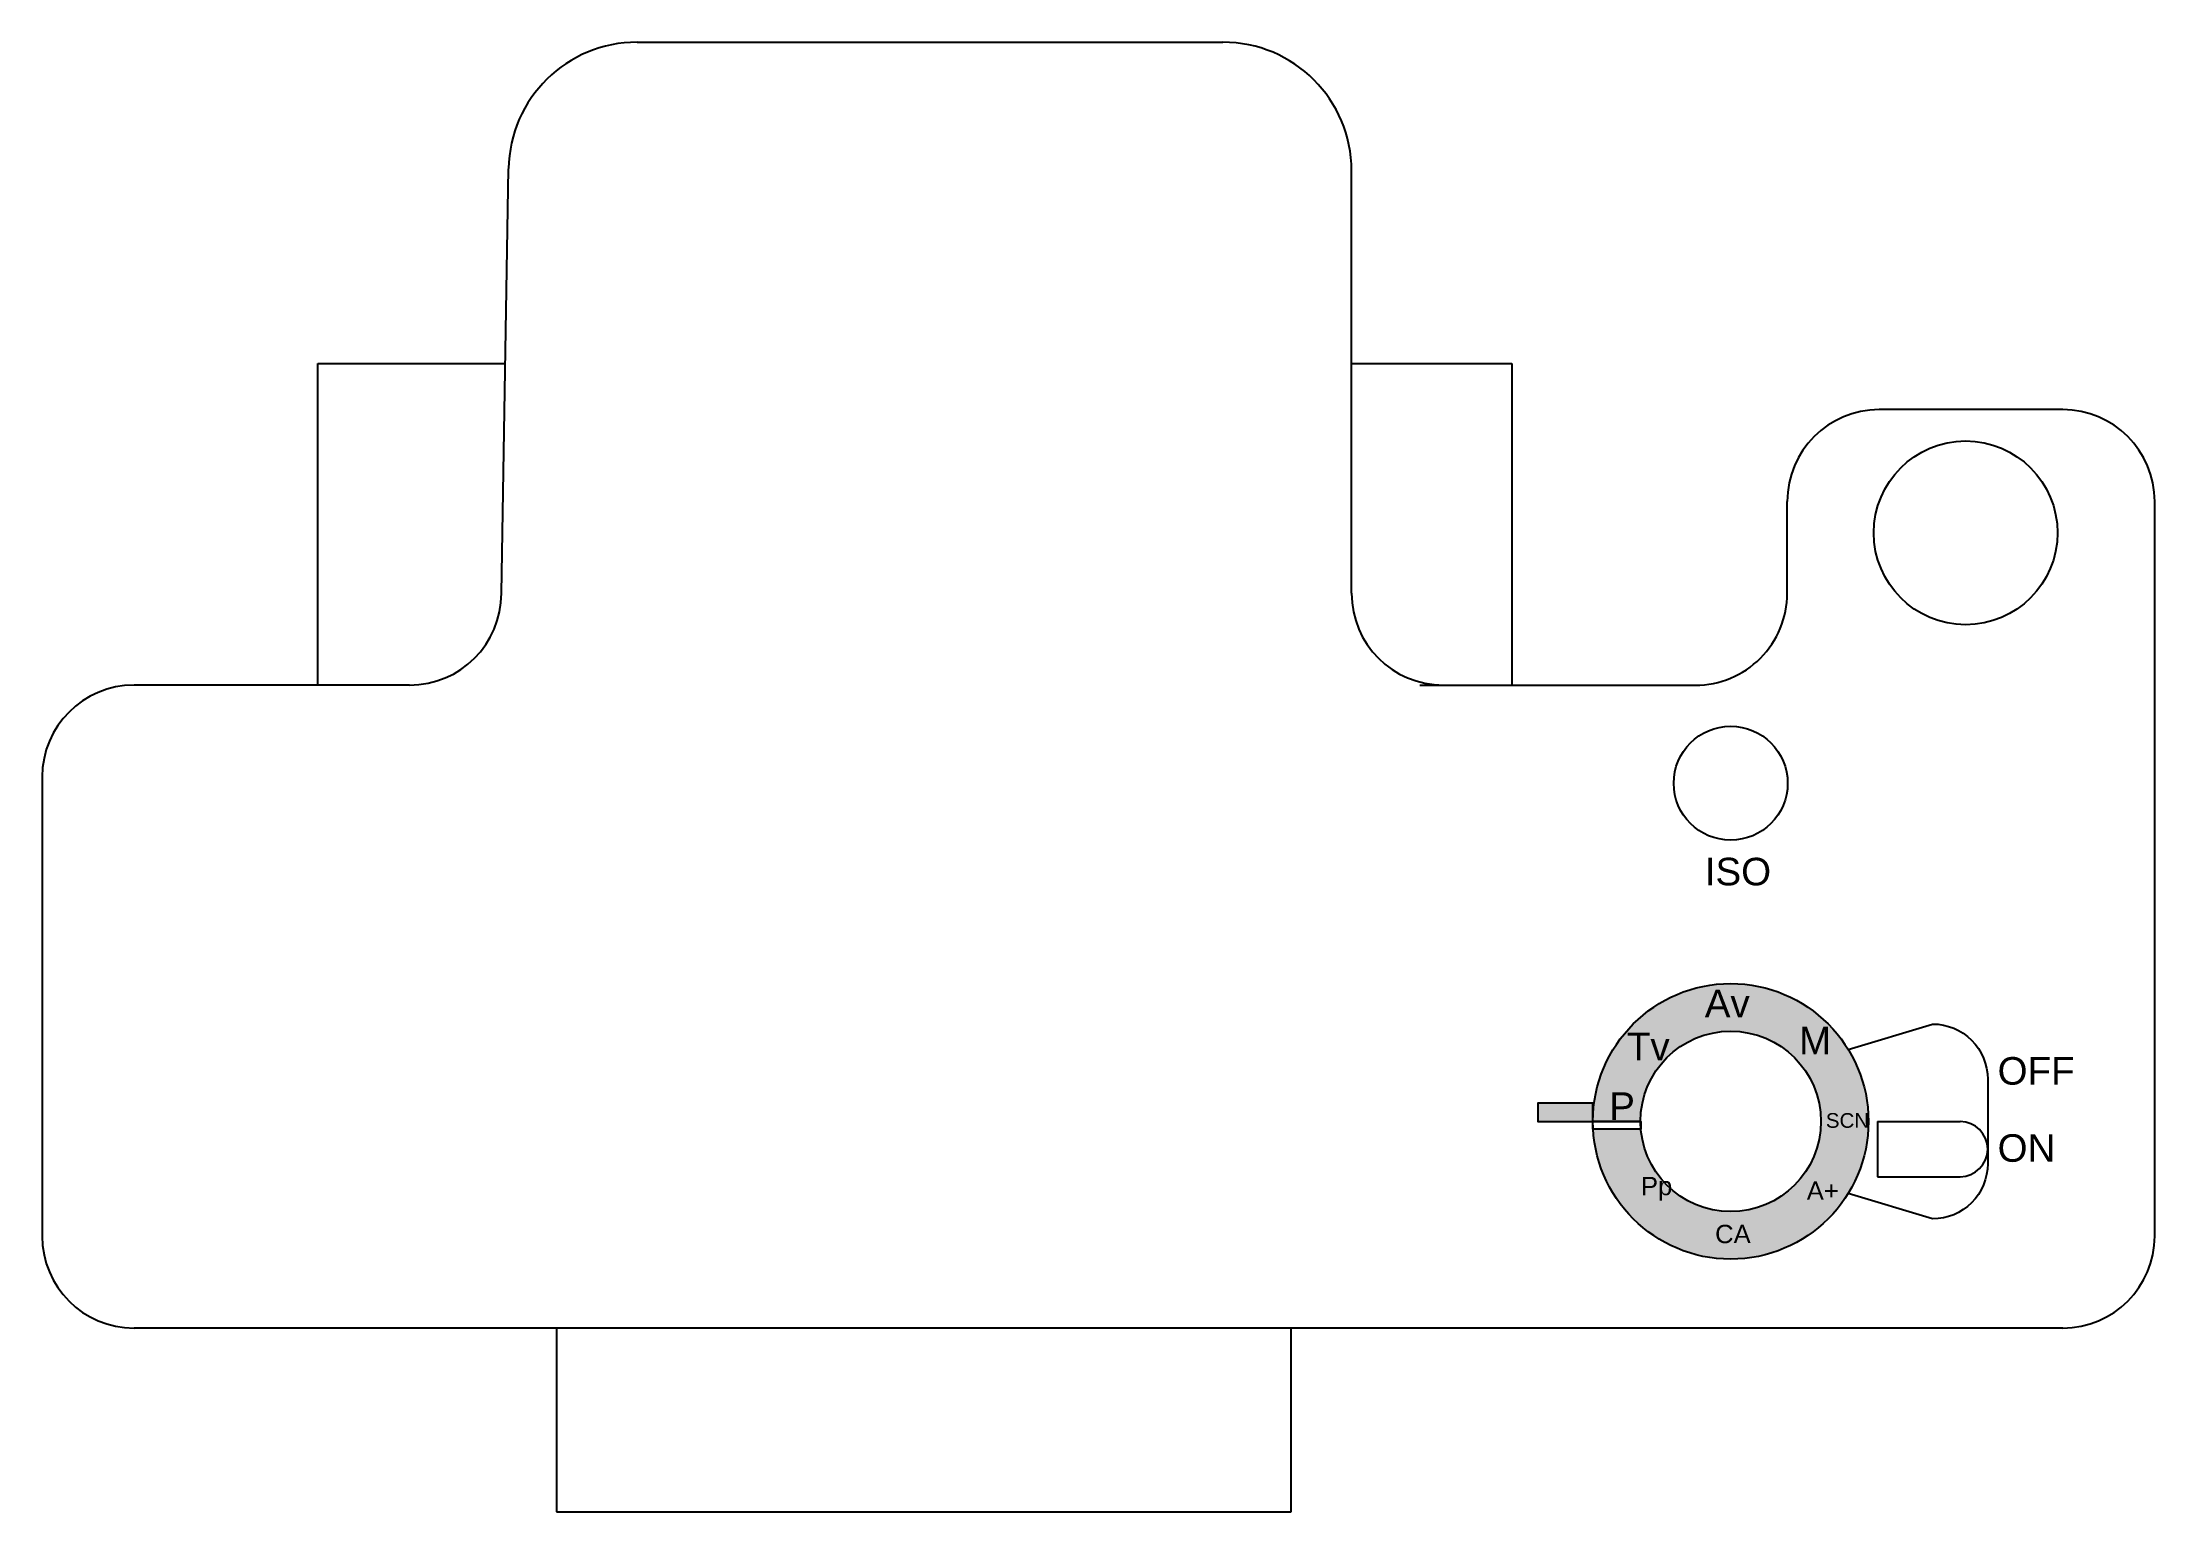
# Model space of a CAD drawing. Header units: millimetres. Extents: x 0.6 to 33.7, y 1.5 to 10.4.
# Drawn here: x 13.377 to 14.527, y 8.053 to 8.853 of the extents above; entities that cross this region are included whole.
import ezdxf

# ---------------------------------------------------------------- set-up
doc = ezdxf.new("R2010")
doc.units = ezdxf.units.MM
doc.header["$MEASUREMENT"] = 0
for name, color, linetype in [('butoane', 222, 'Continuous'), ('buton blitz', 80, 'Continuous'), ('camera', 11, 'Continuous'), ('detalii cameră', 13, 'Continuous'), ('SELECTOR DE MODURI', 223, 'Continuous')]:
    doc.layers.add(name, color=color, linetype=linetype)
doc.styles.get("Standard").update_dxf_attribs({"font": 'arial.ttf'})

msp = doc.modelspace()

# ---------------------------------------------------------------- texts
at = {"attachment_point": 1}
for s, insert, char_height in [('ISO', (14.282, 8.4092), 0.015), ('Av', (14.282, 8.3374), 0.015), ('M', (14.3333, 8.3172, 0.1799), 0.015), ('Tv', (14.2396, 8.314), 0.015), ('OFF', (14.4414, 8.3007), 0.015), ('P', (14.23, 8.2815), 0.015), ('SCN', (14.3479, 8.2702), 0.008), ('ON', (14.4414, 8.2587), 0.015), ('^I{\\H0.66667x;Pp}', (14.2414, 8.2355), 0.015), ('A+', (14.3375, 8.233), 0.01), ('CA', (14.2876, 8.2094), 0.01)]:
    msp.add_mtext_dynamic_manual_height_columns(s, width=0.025877, gutter_width=1, heights=[0], dxfattribs=dict(at, insert=insert, char_height=char_height))

# ---------------------------------------------------------------- hatches: boundary and pattern name
at = {"layer": 'camera', "true_color": 0x642165}
h = msp.add_hatch(color=219, dxfattribs=at)
h.dxf.hatch_style = 1
h.paths.add_polyline_path([(14.3453, 8.2657, -0.958672), (14.2472, 8.2615), (14.2213, 8.2615, 0.972758), (14.3711, 8.2657, 1), (14.2211, 8.2657), (14.247, 8.2657, -1)])
h = msp.add_hatch(color=219, dxfattribs=at)
h.dxf.hatch_style = 1
h.paths.add_polyline_path([(14.3582, 8.3079), (14.3355, 8.2955, 0.013809), (14.3375, 8.2919), (14.3603, 8.3043), (14.3601, 8.3046, -0.01913)])
at = {"layer": 'camera'}
h = msp.add_hatch(color=0, dxfattribs=at)
h.dxf.hatch_style = 1
h.paths.add_polyline_path([(14.1911, 8.2757), (14.1911, 8.2657), (14.2211, 8.2657), (14.2211, 8.2757)])

# ---------------------------------------------------------------- linework, layer by layer
msp.add_lwpolyline([(14.2211, 8.2657), (14.2211, 8.2757), (14.1911, 8.2757), (14.1911, 8.2657), (14.2211, 8.2657), (14.2211, 8.2757)])
at = {"layer": 'butoane', "ltscale": 2}
msp.add_line((14.247, 8.2657), (14.2211, 8.2657), dxfattribs=at)
at = {"layer": 'butoane'}
msp.add_lwpolyline([(14.3601, 8.3049), (14.406, 8.3187, -0.414214), (14.436, 8.2887), (14.436, 8.2426, -0.414214), (14.406, 8.2126), (14.3601, 8.2264)], format="xyb", dxfattribs=at)
for points in [[(14.2211, 8.2657), (14.247, 8.2657), (14.247, 8.2657), (14.2211, 8.2657)], [(14.2211, 8.2657), (14.2472, 8.2657), (14.2472, 8.2615), (14.2211, 8.2615)]]:
    msp.add_lwpolyline(points, close=True, dxfattribs=at)
at = {"layer": 'buton blitz'}
msp.add_circle((14.424, 8.5861), 0.05, dxfattribs=at)
at = {"layer": 'camera'}
for p, q in [((13.7008, 8.8532), (14.0197, 8.8532)), ((13.6269, 8.5532), (13.6308, 8.7843)), ((14.0897, 8.5532), (14.0897, 8.7832)), ((13.5269, 8.5032), (13.5269, 8.6782)), ((13.5269, 8.6782), (13.6289, 8.6782)), ((14.0897, 8.6782), (14.1769, 8.6782)), ((14.1769, 8.6782), (14.1769, 8.5032)), ((14.4769, 8.6532), (14.3769, 8.6532)), ((14.5269, 8.2032), (14.5269, 8.6032)), ((13.5269, 8.5032), (13.5269, 8.5376)), ((13.5769, 8.5032), (13.4269, 8.5032)), ((14.1269, 8.5032), (14.2769, 8.5032)), ((13.3769, 8.4532), (13.3769, 8.2032)), ((14.4769, 8.1532), (13.4269, 8.1532)), ((13.6569, 8.1532), (13.6569, 8.0532)), ((14.0569, 8.0532), (14.0569, 8.1532)), ((13.6569, 8.0532), (14.0569, 8.0532))]:
    msp.add_line(p, q, dxfattribs=at)
msp.add_lwpolyline([(14.1769, 8.5032), (14.2769, 8.5032, 0.414214), (14.3269, 8.5532), (14.3269, 8.6032)], format="xyb", dxfattribs=at)
for centre, radius, start, end in [((13.7008, 8.7832), 0.07, 90, 179.0452), ((14.0197, 8.7832), 0.07, 0, 90), ((14.3769, 8.6032), 0.05, 90, 180), ((14.4769, 8.6032), 0.05, 0, 90), ((13.5769, 8.5532), 0.05, 270, 0), ((14.1397, 8.5532), 0.05, 180, 270), ((13.4269, 8.4532), 0.05, 90, 180), ((13.4269, 8.2032), 0.05, 180, 270), ((14.4769, 8.2032), 0.05, 270, 0)]:
    msp.add_arc(centre, radius, start, end, dxfattribs=at)
at = {"layer": 'detalii cameră'}
msp.add_circle((14.2961, 8.4498), 0.031, dxfattribs=at)
at = {"layer": 'SELECTOR DE MODURI'}
for p, q in [((14.376, 8.2656), (14.421, 8.2656)), ((14.376, 8.2656), (14.376, 8.2356)), ((14.376, 8.2356), (14.421, 8.2356))]:
    msp.add_line(p, q, dxfattribs=at)
for radius in [0.075, 0.0491]:
    msp.add_circle((14.2961, 8.2657), radius, dxfattribs=at)
msp.add_arc((14.421, 8.2506), 0.015, 270, 90, dxfattribs=at)

msp.set_redraw_order([(e.dxf.handle, doc.entitydb.next_handle()) for e in msp.query("TEXT MTEXT ATTDEF DIMENSION ARC_DIMENSION")])  # texts and dimensions are drawn at this point

doc.saveas('drawing.dxf')
